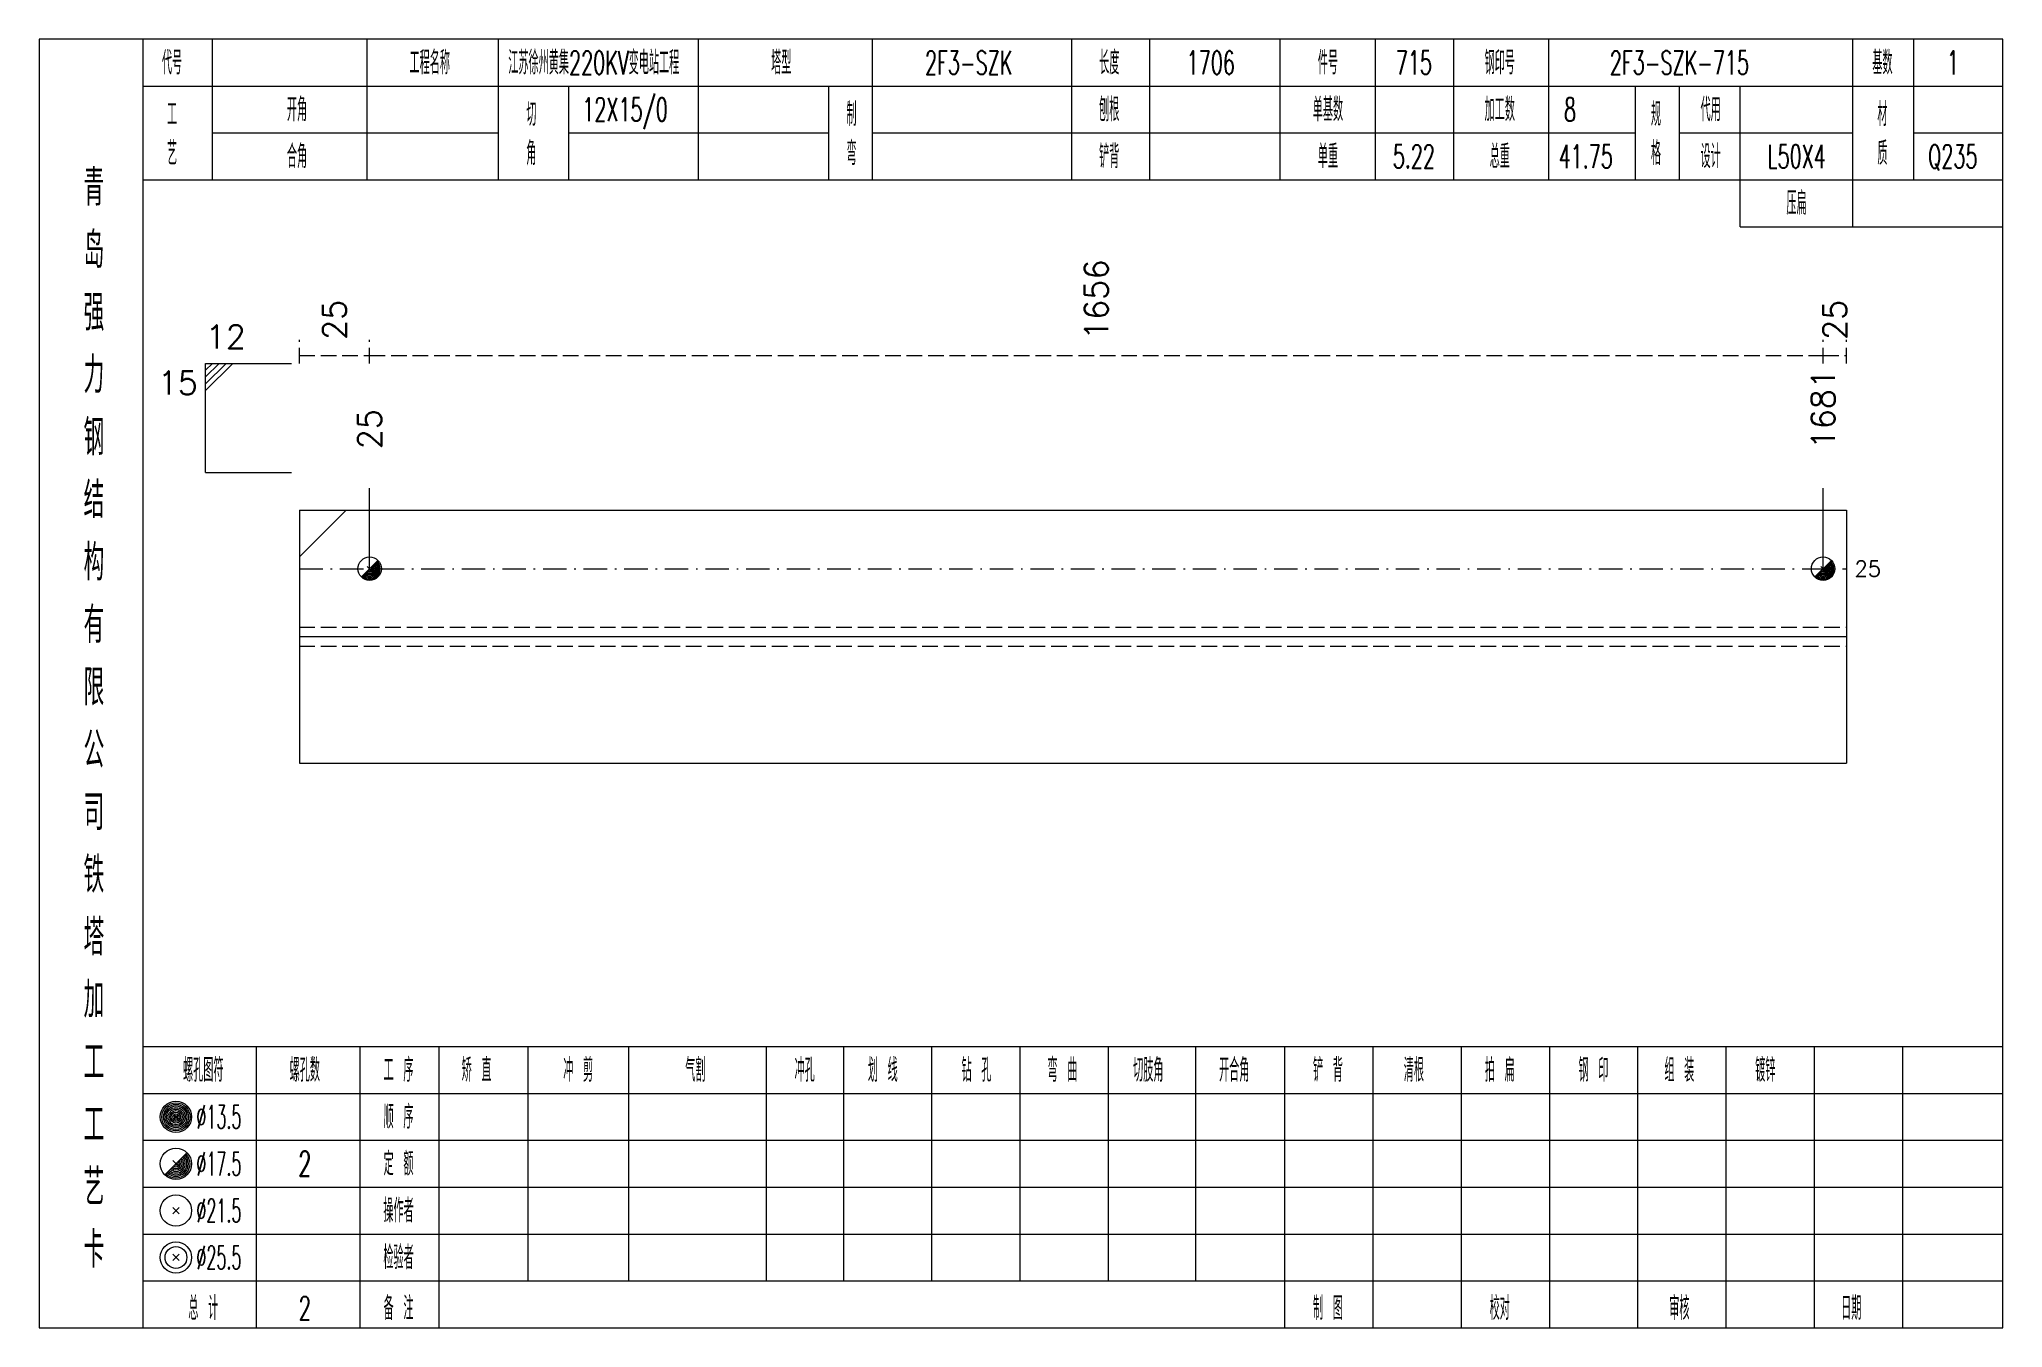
# Model space of a CAD drawing. Extents: x 0 to 4623, y -1159 to 4890.
# Drawn here: x 934.2 to 1185.6, y 1575 to 1740 of the extents above; entities that cross this region are included whole.
import ezdxf
from ezdxf.enums import TextEntityAlignment as Align

# ---------------------------------------------------------------- set-up
doc = ezdxf.new("R2010")
doc.units = 0
doc.header["$MEASUREMENT"] = 0
doc.linetypes.add('一点画线', pattern=[5.2, 3, -1, 0.2, -1])
doc.linetypes.add('虚线', pattern=[2.75, 2, -0.75])
doc.layers.get('0').update_dxf_attribs({"linetype": 'CONTINUOUS', "lineweight": 25})
for name, color, linetype, lineweight in [('1', 7, 'CONTINUOUS', 25), ('4', 7, 'CONTINUOUS', 25), ('5', 7, 'CONTINUOUS', 25)]:
    doc.layers.add(name, color=color, linetype=linetype, lineweight=lineweight)
doc.styles.get("Standard").update_dxf_attribs({"font": 'simplex.shx', "width": 0.7, "height": 3, "bigfont": 'gbhzfs.shx'})

msp = doc.modelspace()

# ---------------------------------------------------------------- texts
at = {"color": 8, "linetype": 'Continuous', "lineweight": 9}
for s, p in [('1656', (1069.55, 1701.5)), ('25', (972, 1701.5)), ('25', (1164.1, 1701.5))]:
    msp.add_text(s, height=3, rotation=90, dxfattribs=at).set_placement(p, align=Align.MIDDLE_LEFT)
at = {"color": 7, "linetype": 'Continuous', "lineweight": 13}
msp.add_text('12', height=3, dxfattribs=at).set_placement((955.5, 1699.5), align=Align.BOTTOM_LEFT)
msp.add_text('15', height=3, dxfattribs=at).set_placement((954.5, 1697.5), align=Align.TOP_RIGHT)
for s, p in [('1681', (1162.6, 1687.5)), ('25', (976.5, 1687.5))]:
    msp.add_text(s, height=3, rotation=90, dxfattribs=at).set_placement(p, align=Align.MIDDLE_LEFT)
msp.add_text('25', height=2, dxfattribs=at).set_placement((1166.6, 1672.2), align=Align.MIDDLE_LEFT)
at = {"layer": '4', "color": 1, "linetype": 'Continuous', "lineweight": 13}
for s, height, width, p in [('代号', 3, 0.6, (951.2, 1737)), ('工程名称', 3, 0.6, (984.2, 1737)), ('江苏徐州黄集220KV变电站工程', 3, 0.6, (1005.2, 1737)), ('塔型', 3, 0.6, (1029.2, 1737)), ('2F3-SZK', 3, 0.6, (1053.2, 1737)), ('长度', 3, 0.6, (1071.2, 1737)), ('1706', 3, 0.6, (1084.2, 1737)), ('件号', 3, 0.6, (1099.2, 1737)), ('715', 3, 0.6, (1110.2, 1737)), ('钢印号', 3, 0.6, (1121.2, 1737)), ('2F3-SZK-715', 3, 0.6, (1144.2, 1737)), ('基数', 3, 0.6, (1170.2, 1737)), ('1', 3, 0.6, (1179.2, 1737)), ('开角', 3, 0.6, (967.2, 1731)), ('12X15/0', 3, 0.6, (1009.2, 1731)), ('制', 3, 0.6, (1038.2, 1730.4)), ('刨根', 3, 0.6, (1071.2, 1731)), ('单基数', 3, 0.6, (1099.2, 1731)), ('加工数', 3, 0.6, (1121.2, 1731)), ('8', 3, 0.6, (1130.2, 1731)), ('规', 3, 0.6, (1141.2, 1730.4)), ('代用', 3, 0.6, (1148.2, 1731)), ('材', 3, 0.6, (1170.2, 1730.4)), ('工', 3, 0.6, (951.2, 1730.4)), ('切', 3, 0.6, (997.2, 1730.4)), ('艺', 3, 0.6, (951.2, 1725.4)), ('角', 3, 0.6, (997.2, 1725.4)), ('弯', 3, 0.6, (1038.2, 1725.4)), ('格', 3, 0.6, (1141.2, 1725.4)), ('质', 3, 0.6, (1170.2, 1725.4)), ('合角', 3, 0.6, (967.2, 1725)), ('铲背', 3, 0.6, (1071.2, 1725)), ('单重', 3, 0.6, (1099.2, 1725)), ('5.22', 3, 0.6, (1110.2, 1725)), ('总重', 3, 0.6, (1121.2, 1725)), ('41.75', 3, 0.6, (1132.2, 1725)), ('设计', 3, 0.6, (1148.2, 1725)), ('L50X4', 3, 0.6, (1159.2, 1725)), ('Q235', 3, 0.6, (1179.2, 1725)), ('青', 4.6, 0.8, (941.2, 1721)), ('压扁', 3, 0.6, (1159.2, 1719)), ('岛', 4.6, 0.8, (941.2, 1713)), ('强', 4.6, 0.8, (941.2, 1705)), ('力', 4.6, 0.8, (941.2, 1697)), ('钢', 4.6, 0.8, (941.2, 1689)), ('结', 4.6, 0.8, (941.2, 1681)), ('构', 4.6, 0.8, (941.2, 1673)), ('有', 4.6, 0.8, (941.2, 1665)), ('限', 4.6, 0.8, (941.2, 1657)), ('公', 4.6, 0.8, (941.2, 1649)), ('司', 4.6, 0.8, (941.2, 1641)), ('铁', 4.6, 0.8, (941.2, 1633)), ('塔', 4.6, 0.8, (941.2, 1625)), ('加', 4.6, 0.8, (941.2, 1617)), ('工', 4.6, 0.8, (941.2, 1609)), ('螺孔图符', 3, 0.6, (955.2, 1608)), ('螺孔数', 3, 0.6, (968.2, 1608)), ('工 序', 3, 0.6, (980.2, 1608)), ('矫 直', 3, 0.6, (990.2, 1608)), ('冲 剪', 3, 0.6, (1003.2, 1608)), ('气割', 3, 0.6, (1018.2, 1608)), ('冲孔', 3, 0.6, (1032.2, 1608)), ('划 线', 3, 0.6, (1042.2, 1608)), ('钻 孔', 3, 0.6, (1054.2, 1608)), ('弯 曲', 3, 0.6, (1065.2, 1608)), ('切肢角', 3, 0.6, (1076.2, 1608)), ('开合角', 3, 0.6, (1087.2, 1608)), ('铲 背', 3, 0.6, (1099.2, 1608)), ('清根', 3, 0.6, (1110.2, 1608)), ('拍 扁', 3, 0.6, (1121.2, 1608)), ('钢 印', 3, 0.6, (1133.2, 1608)), ('组 装', 3, 0.6, (1144.2, 1608)), ('镀锌', 3, 0.6, (1155.2, 1608)), ('工', 4.6, 0.8, (941.2, 1601)), ('%%C13.5', 3, 0.5, (957.2, 1602)), ('顺 序', 3, 0.6, (980.2, 1602)), ('%%C17.5', 3, 0.5, (957.2, 1596)), ('2', 3.2, 0.6, (968.2, 1596)), ('定 额', 3, 0.6, (980.2, 1596)), ('艺', 4.6, 0.8, (941.2, 1593)), ('%%C21.5', 3, 0.5, (957.2, 1590)), ('操作者', 3, 0.6, (980.2, 1590)), ('卡', 4.6, 0.8, (941.2, 1585)), ('%%C25.5', 3, 0.5, (957.2, 1584)), ('检验者', 3, 0.6, (980.2, 1584)), ('总 计', 3, 0.6, (955.2, 1577.5)), ('2', 3, 0.6, (968.2, 1577.5)), ('备 注', 3, 0.6, (980.2, 1577.5)), ('制 图', 3, 0.6, (1099.2, 1577.5)), ('校对', 3, 0.6, (1121.2, 1577.5)), ('审核', 3, 0.6, (1144.2, 1577.5)), ('日期', 3, 0.6, (1166.2, 1577.5))]:
    msp.add_text(s, height=height, dxfattribs=dict(at, width=width)).set_placement(p, align=Align.MIDDLE_CENTER)

# ---------------------------------------------------------------- blocks, each defined once
blk = doc.blocks.new('孔17.5')
at = {"layer": '5', "color": 7, "linetype": 'Continuous', "lineweight": 13}
for p, q in [((-0.707, -0.707), (0.707, 0.707)), ((-0.2, 0.2), (0.2, -0.2))]:
    blk.add_line(p, q, dxfattribs=at)
blk.add_circle((0, 0), 1, dxfattribs=at)
for radius in [0.9, 0.8, 0.7, 0.6, 0.5, 0.4, 0.3, 0.2, 0.1]:
    blk.add_arc((0, 0), radius, 225, 45, dxfattribs=at)

# ---------------------------------------------------------------- linework, layer by layer
at = {"color": 8, "linetype": '虚线', "lineweight": 9}
for p, q in [((967.5, 1698.5), (967.5, 1701.5)), ((967.5, 1699.5), (976.5, 1699.5)), ((976.5, 1698.5), (976.5, 1701.5)), ((976.5, 1698.5), (976.5, 1701.5)), ((976.5, 1699.5), (1162.6, 1699.5)), ((1162.6, 1698.5), (1162.6, 1701.5)), ((1162.6, 1698.5), (1162.6, 1701.5)), ((1162.6, 1699.5), (1165.6, 1699.5)), ((1165.6, 1698.5), (1165.6, 1701.5))]:
    msp.add_line(p, q, dxfattribs=at)
at = {"color": 7, "linetype": 'Continuous', "lineweight": 13}
for p, q in [((955.5, 1698.5), (966.5, 1698.5)), ((955.5, 1684.5), (955.5, 1698.5)), ((956.375, 1698.5), (955.5, 1697.625)), ((957.25, 1698.5), (955.5, 1696.75)), ((958.125, 1698.5), (955.5, 1695.875)), ((959, 1698.5), (955.5, 1695)), ((955.5, 1684.5), (966.5, 1684.5)), ((976.5, 1672.2), (976.5, 1682.5)), ((1162.6, 1672.2), (1162.6, 1682.5)), ((967.5, 1673.7), (973.5, 1679.7))]:
    msp.add_line(p, q, dxfattribs=at)
at = {"color": 7, "linetype": 'Continuous', "lineweight": 18}
for p, q in [((967.5, 1679.7), (967.5, 1647.3)), ((967.5, 1679.7), (1165.6, 1679.7)), ((1165.6, 1679.7), (1165.6, 1647.3)), ((967.5, 1663.5), (1165.6, 1663.5))]:
    msp.add_line(p, q, dxfattribs=at)
at = {"color": 3, "linetype": '一点画线', "lineweight": 13}
msp.add_line((967.5, 1672.2), (1165.6, 1672.2), dxfattribs=at)
at = {"color": 1, "linetype": '虚线', "lineweight": 18}
for p, q in [((967.5, 1664.7), (1165.6, 1664.7)), ((967.5, 1662.3), (1165.6, 1662.3))]:
    msp.add_line(p, q, dxfattribs=at)
at = {"layer": '1', "color": 7, "linetype": 'Continuous', "lineweight": 18}
msp.add_line((967.5, 1647.3), (1165.6, 1647.3), dxfattribs=at)
at = {"layer": '4', "color": 1, "linetype": 'Continuous', "lineweight": 18}
for p, q in [((947.5, 1575), (947.5, 1740)), ((956.4, 1722), (956.4, 1740)), ((976.2, 1722), (976.2, 1740)), ((993, 1722), (993, 1740)), ((1018.6, 1722), (1018.6, 1740)), ((1040.9, 1722), (1040.9, 1740)), ((1066.4, 1722), (1066.4, 1740)), ((1076.4, 1722), (1076.4, 1740)), ((1093.1, 1722), (1093.1, 1740)), ((1105.3, 1722), (1105.3, 1740)), ((1115.3, 1722), (1115.3, 1740)), ((1127.5, 1722), (1127.5, 1740)), ((1166.4, 1716), (1166.4, 1740)), ((1174.2, 1722), (1174.2, 1740)), ((947.5, 1734), (1185.6, 1734)), ((1002, 1722), (1002, 1734)), ((1035.3, 1722), (1035.3, 1734)), ((1138.6, 1722), (1138.6, 1734)), ((1144.2, 1722), (1144.2, 1734)), ((1152, 1716), (1152, 1734)), ((956.4, 1728), (993, 1728)), ((1002, 1728), (1035.3, 1728)), ((1040.9, 1728), (1138.6, 1728)), ((1144.2, 1728), (1166.4, 1728)), ((1174.2, 1728), (1185.6, 1728)), ((947.5, 1722), (1185.6, 1722)), ((1152, 1716), (1185.6, 1716)), ((947.5, 1611), (1185.6, 1611)), ((962, 1575), (962, 1611)), ((975.3, 1575), (975.3, 1611)), ((985.4, 1575), (985.4, 1611)), ((996.8, 1581), (996.8, 1611)), ((1009.7, 1581), (1009.7, 1611)), ((1027.3, 1581), (1027.3, 1611)), ((1037.2, 1581), (1037.2, 1611)), ((1048.5, 1581), (1048.5, 1611)), ((1059.8, 1581), (1059.8, 1611)), ((1071.1, 1581), (1071.1, 1611)), ((1082.3, 1581), (1082.3, 1611)), ((1093.7, 1581), (1093.7, 1611)), ((1105, 1581), (1105, 1611)), ((1116.3, 1581), (1116.3, 1611)), ((1127.6, 1581), (1127.6, 1611)), ((1138.9, 1581), (1138.9, 1611)), ((1150.2, 1581), (1150.2, 1611)), ((1161.5, 1581), (1161.5, 1611)), ((1172.8, 1581), (1172.8, 1611)), ((947.5, 1605), (1185.6, 1605)), ((947.5, 1599), (1185.6, 1599)), ((947.5, 1593), (1185.6, 1593)), ((947.5, 1587), (1185.6, 1587)), ((947.5, 1581), (1185.6, 1581)), ((1093.7, 1575), (1093.7, 1581)), ((1105, 1575), (1105, 1581)), ((1116.3, 1575), (1116.3, 1581)), ((1127.6, 1575), (1127.6, 1581)), ((1138.9, 1575), (1138.9, 1581)), ((1150.2, 1575), (1150.2, 1581)), ((1161.5, 1575), (1161.5, 1581)), ((1172.8, 1575), (1172.8, 1581))]:
    msp.add_line(p, q, dxfattribs=at)
at = {"layer": '4', "color": 7, "linetype": 'Continuous', "lineweight": 13}
for p, q in [((951.5, 1601.8), (951.9, 1602.2)), ((951.9, 1601.8), (951.5, 1602.2)), ((950.286, 1594.586), (953.114, 1597.414)), ((951.3, 1596.4), (952.1, 1595.6)), ((951.3, 1589.6), (952.1, 1590.4)), ((951.3, 1590.4), (952.1, 1589.6)), ((951.3, 1583.6), (952.1, 1584.4)), ((951.3, 1584.4), (952.1, 1583.6))]:
    msp.add_line(p, q, dxfattribs=at)
at = {"layer": '4', "color": 1, "linetype": 'Continuous', "lineweight": 18}
msp.add_lwpolyline([(934.2, 1740), (934.2, 1575), (1185.6, 1575), (1185.6, 1740)], close=True, dxfattribs=at)
at = {"layer": '4', "color": 7, "linetype": 'Continuous', "lineweight": 13}
for centre, radius in [((951.7, 1602), 2), ((951.7, 1602), 1.8), ((951.7, 1602), 1.6), ((951.7, 1602), 1.4), ((951.7, 1602), 1.2), ((951.7, 1602), 1), ((951.7, 1602), 0.8), ((951.7, 1602), 0.6), ((951.7, 1602), 0.4), ((951.7, 1602), 0.2), ((951.7, 1596), 2), ((951.7, 1590), 2), ((951.7, 1584), 2), ((951.7, 1584), 1.4)]:
    msp.add_circle(centre, radius, dxfattribs=at)
for radius in [1.8, 1.6, 1.4, 1.2, 1, 0.8, 0.6, 0.4, 0.2]:
    msp.add_arc((951.7, 1596), radius, 225, 45, dxfattribs=at)

# ---------------------------------------------------------------- block references
at = {"color": 7, "linetype": 'Continuous', "lineweight": 13, "xscale": 1.5, "yscale": 1.5, "zscale": 1.5}
for p in [(976.5, 1672.2), (1162.6, 1672.2)]:
    msp.add_blockref('孔17.5', p, dxfattribs=at)

msp.set_redraw_order([(e.dxf.handle, doc.entitydb.next_handle()) for e in msp.query("TEXT MTEXT ATTDEF DIMENSION ARC_DIMENSION")])  # texts and dimensions are drawn at this point

doc.saveas('drawing.dxf')
